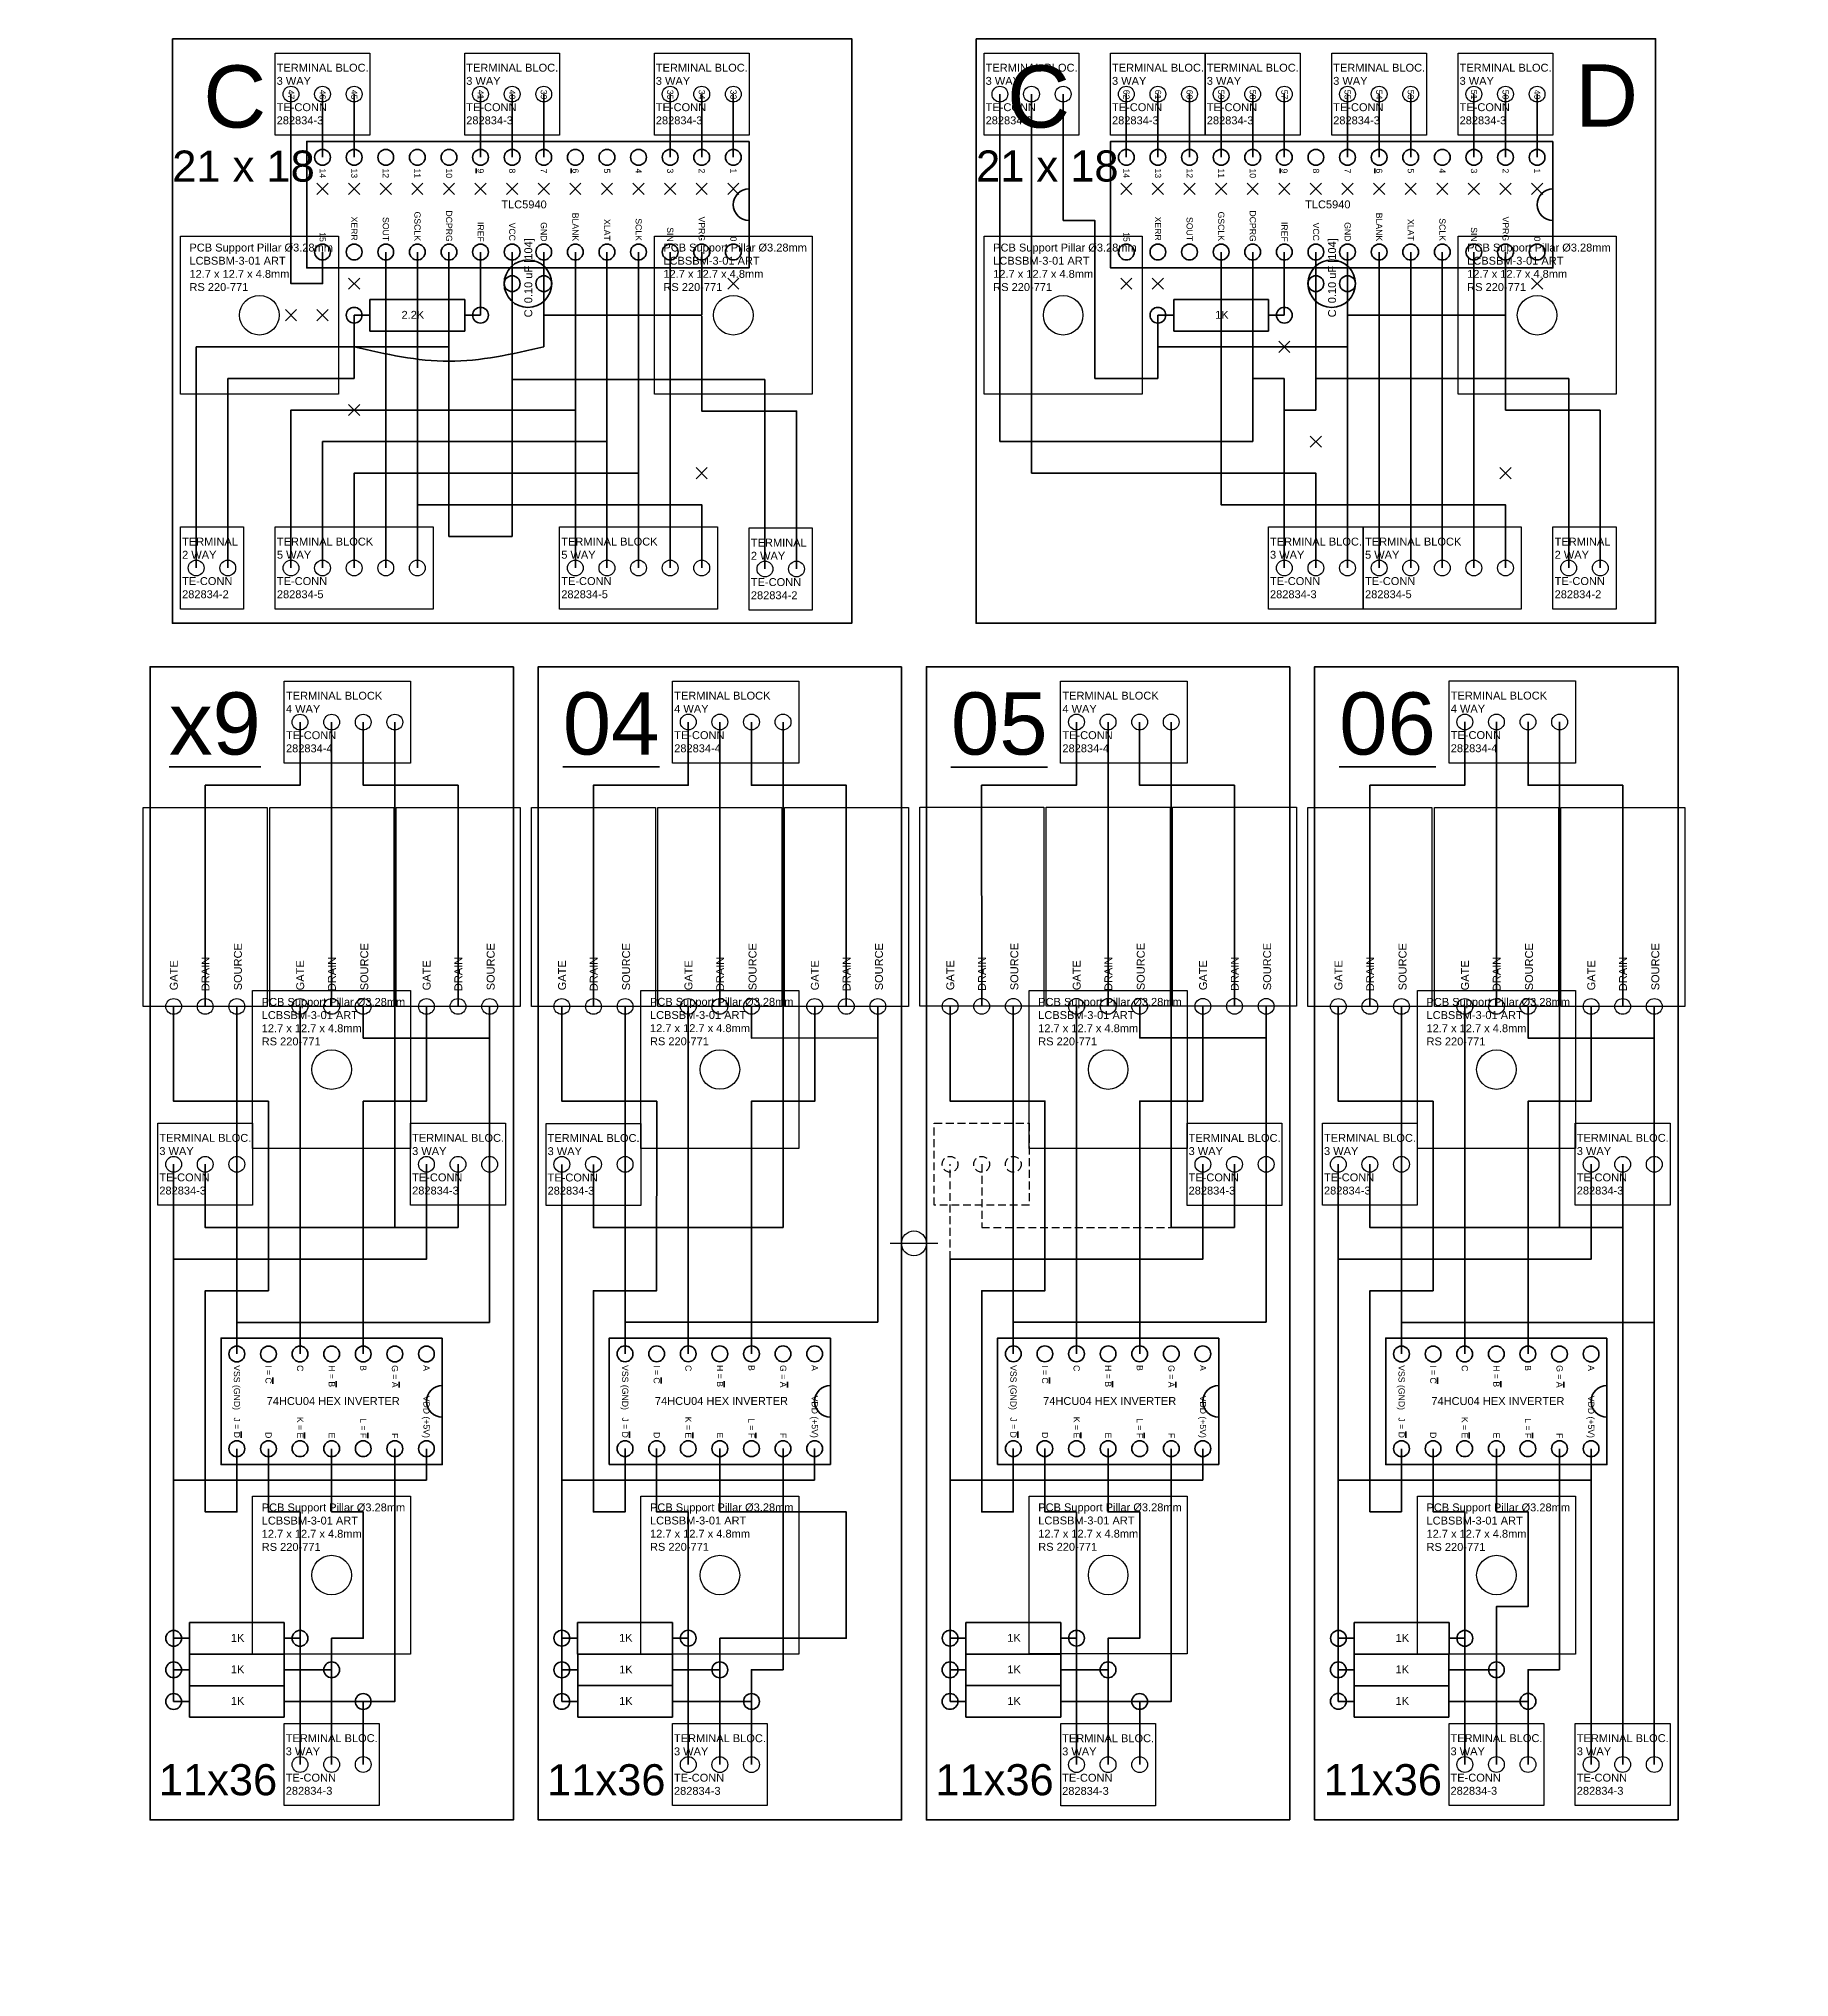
# Model space of a CAD drawing. Header units: millimetres. Extents: x 3648 to 4640, y -1371 to 0.
# Drawn here: x 3944.6 to 4085.3, y -1249.6 to -1093.8 of the extents above; entities that cross this region are included whole.
import ezdxf

# ---------------------------------------------------------------- set-up
doc = ezdxf.new("R2010")
doc.units = ezdxf.units.MM
doc.header["$LTSCALE"] = 10
doc.header["$MEASUREMENT"] = 0
doc.linetypes.add('HIDDEN', pattern=[0.375, 0.25, -0.125])
doc.layers.get('0').update_dxf_attribs({"color": 8})
for name, color, linetype, lineweight in [('+12V', 11, 'Continuous', 35), ('+5V', 1, 'Continuous', 35), ('Colour1', 94, 'Continuous', 35), ('Colour2', 30, 'Continuous', 35), ('Colour3', 220, 'Continuous', 35), ('Colour4', 200, 'Continuous', 35), ('Colour5', 180, 'Continuous', 35), ('Colour6', 80, 'Continuous', 35), ('Colour7', 150, 'Continuous', 35), ('Component Detail', 143, 'Continuous', 40), ('GND +0V', 7, 'Continuous', 35), ('VERO CUT', 252, 'Continuous', 35)]:
    doc.layers.add(name, color=color, linetype=linetype, lineweight=lineweight)
doc.layers.add('Colour8', color=7, linetype='Continuous', lineweight=35, true_color=0x7b4028)
doc.layers.add('Component', color=210, linetype='Continuous')
doc.layers.add('Construction', color=252, linetype='Continuous')
doc.layers.add('Component Centre', color=7, linetype='Continuous', true_color=0x7db0bf)
doc.layers.add('Viewport', color=5, linetype='Continuous', plot=False)
doc.styles.get("Standard").update_dxf_attribs({"font": 'arial.ttf'})
picture_1 = doc.add_image_def('image3.jpg', size_in_pixel=(288, 187))
picture_2 = doc.add_image_def('image4.jpg', size_in_pixel=(216, 187))
picture_3 = doc.add_image_def('image2.jpg', size_in_pixel=(454, 283))
picture_4 = doc.add_image_def('image7.jpg', size_in_pixel=(144, 187))
picture_5 = doc.add_image_def('image8.jpg', size_in_pixel=(360, 187))

msp = doc.modelspace()

# ---------------------------------------------------------------- texts
at = {"color": 4, "char_height": 0.5, "width": 7.3862, "attachment_point": 1, "rotation": 270}
for s, insert in [('47', (3965.16, -1097.87)), ('46', (3967.7, -1097.87)), ('45', (3970.24, -1097.87)), ('41', (3980.4, -1097.87)), ('40', (3982.94, -1097.87)), ('39', (3985.48, -1097.87)), ('35', (3995.64, -1097.87)), ('34', (3998.18, -1097.87)), ('33', (4000.72, -1097.87)), ('62', (4032.31, -1097.87)), ('61', (4034.85, -1097.87)), ('60', (4037.39, -1097.87)), ('59', (4039.93, -1097.87)), ('58', (4042.47, -1097.87)), ('57', (4045.01, -1097.87)), ('55', (4050.09, -1097.87)), ('54', (4052.63, -1097.87)), ('53', (4055.17, -1097.87)), ('51', (4060.25, -1097.87)), ('50', (4062.79, -1097.87)), ('49', (4065.33, -1097.87))]:
    msp.add_mtext(s, dxfattribs=dict(at, insert=insert))
at = {"layer": 'VERO CUT', "attachment_point": 1}
for s, insert, char_height in [('C', (3957.86, -1095.91), 5), ('C', (4022.47, -1095.91), 5), ('21 x 18', (4019.97, -1102.75), 2.5)]:
    msp.add_mtext_dynamic_manual_height_columns(s, width=34.2989, gutter_width=1, heights=[0], dxfattribs=dict(at, insert=insert, char_height=char_height))
at = {"layer": 'VERO CUT', "color": 30, "insert": (4068.14, -1095.83), "char_height": 5, "attachment_point": 1}
msp.add_mtext_dynamic_manual_height_columns('D', width=34.2989, gutter_width=1, heights=[0], dxfattribs=at)
at = {"layer": 'VERO CUT', "color": 0, "insert": (3955.1, -1146.32), "char_height": 5, "attachment_point": 1}
msp.add_mtext_dynamic_manual_height_columns('{\\Lx9}', width=34.2989, gutter_width=1, heights=[0], dxfattribs=at)

# ---------------------------------------------------------------- blocks, each defined once
blk = doc.blocks.new('Terminal Block 4 new -WAY TE CONNECTIVITY')
at = {"color": 1}
for centre in [(0, 0), (2.54, 0), (5.08, 0), (7.62, 0)]:
    blk.add_circle(centre, 0.635, dxfattribs=at)
at = {"layer": 'Component', "insert": (-1.13, 2.44), "char_height": 0.635, "width": 9.8978, "attachment_point": 1}
blk.add_mtext('TERMINAL BLOCK\\P4 WAY\\P\\PTE-CONN\\P282834-4', dxfattribs=at)
at = {"layer": 'Component'}
image = blk.add_image(picture_1, insert=(-1.27, -3.3), size_in_units=(10.16, 6.6), dxfattribs=at)
image.dxf.flags = 7
blk = doc.blocks.new('Terminal Block 3 flip -WAY TE CONNECTIVITY')
at = {"color": 1}
for centre in [(-2.54, 0), (0, 0), (2.54, 0)]:
    blk.add_circle(centre, 0.635, dxfattribs=at)
at = {"layer": 'Component', "insert": (-3.69, 2.44), "char_height": 0.635, "width": 8.3344, "attachment_point": 1}
blk.add_mtext('TERMINAL BLOC.\\P3 WAY\\P\\PTE-CONN\\P282834-3', dxfattribs=at)
at = {"layer": 'Component'}
image = blk.add_image(picture_2, insert=(3.81, 3.3), size_in_units=(7.62, 6.6), rotation=180, dxfattribs=at)
image.dxf.flags = 7
blk = doc.blocks.new('PCB support Pillar')
at = {"layer": 'Component'}
blk.add_lwpolyline([(0, 0), (12.7, 0), (12.7, -12.7), (0, -12.7)], close=True, dxfattribs=at)
blk.add_circle((6.35, -6.35), 1.59, dxfattribs=at)
at = {"layer": 'Component', "insert": (0.73, -0.59), "char_height": 0.635, "width": 17.0886, "attachment_point": 1}
blk.add_mtext('PCB Support Pillar %%C3.28mm\\PLCBSBM-3-01 ART\\P12.7 x 12.7 x 4.8mm\\PRS 220-771', dxfattribs=at)
blk = doc.blocks.new('Resistor 1K')
at = {"layer": 'Component Detail', "color": 4}
for points in [[(0, 0), (1.27, 0)], [(1.27, -1.27), (1.27, 1.27)], [(8.89, 1.27), (1.27, 1.27)], [(8.89, -1.27), (8.89, 1.27)], [(10.16, 0), (8.89, 0)], [(8.89, -1.27), (1.27, -1.27)]]:
    blk.add_lwpolyline(points, dxfattribs=at)
at = {"layer": 'Component Detail', "color": 1}
for centre in [(0, 0), (10.16, 0)]:
    blk.add_circle(centre, 0.635, dxfattribs=at)
at = {"color": 4, "insert": (5.56, -0.35), "char_height": 0.635, "width": 3.0365, "attachment_point": 1, "rotation": 180}
blk.add_mtext('1K', dxfattribs=at)
blk = doc.blocks.new('74HCU04')
at = {"layer": 'Component Detail', "color": 4}
blk.add_lwpolyline([(-1.27, 1.27), (8.89, 1.27), (8.89, -16.51), (-1.27, -16.51)], close=True, dxfattribs=at)
at = {"layer": 'Component Detail', "color": 1}
for centre in [(0, 0), (7.62, 0), (0, -2.54), (7.62, -2.54), (0, -5.08), (7.62, -5.08), (0, -7.62), (7.62, -7.62), (0, -10.16), (7.62, -10.16), (0, -12.7), (7.62, -12.7), (0, -15.24), (7.62, -15.24)]:
    blk.add_circle(centre, 0.635, dxfattribs=at)
at = {"layer": 'Component Detail', "color": 4}
blk.add_arc((3.81, 1.27), 1.27, 180, 0, dxfattribs=at)
at = {"color": 4, "char_height": 0.5, "attachment_point": 1}
for s, insert, width in [('A', (0.9, 0.26), 7.3862), ('\\pi4.04813;VDD (+5V)', (-0.69, 0.26), 7.4161), ('G = {\\OA}', (0.9, -2.28), 7.3862), ('\\pi7.0489;F', (-0.69, -2.28), 7.3862), ('B', (0.9, -4.82), 7.3862), ('\\pi5.85824;L = {\\OF}', (-0.69, -4.82), 7.3862), ('H = {\\OB}', (0.9, -7.36), 7.3862), ('\\pi7.01308;E', (-0.69, -7.36), 7.3862), ('C', (0.9, -9.9), 7.3862), ('\\pi5.74705;K = {\\OE}', (-0.69, -9.9), 7.3862), ('I = {\\OC}', (0.9, -12.44), 7.3862), ('\\pi6.97284;D', (-0.69, -12.44), 7.3862), ('VSS (GND)', (0.9, -14.98), 7.3862), ('\\pi5.79242;J = {\\OD}', (-0.69, -14.98), 7.3862)]:
    blk.add_mtext(s, dxfattribs=dict(at, insert=insert, width=width))
at = {"color": 4, "insert": (3.47, -12.84), "char_height": 0.635, "width": 14.2666, "attachment_point": 1, "rotation": 90}
blk.add_mtext('74HCU04 HEX INVERTER', dxfattribs=at)
blk = doc.blocks.new('P55NF')
at = {"color": 1}
for centre in [(0, 2.54), (0, 0), (0, -2.54)]:
    blk.add_circle(centre, 0.635, dxfattribs=at)
at = {"color": 4, "char_height": 0.635, "width": 7.3862, "attachment_point": 9}
for s, insert in [('GATE', (3.71, 2.2)), ('DRAIN', (3.99, -0.34)), ('SOURCE', (5.09, -2.95))]:
    blk.add_mtext(s, dxfattribs=dict(at, insert=insert))
at = {"layer": 'Component'}
image = blk.add_image(picture_3, insert=(0, -4.99), size_in_units=(16, 9.97), rotation=0, dxfattribs=at)
image.dxf.flags = 7
blk = doc.blocks.new('LED Driver Board')
at = {"layer": '+12V'}
for points in [[(-47.62, 10.16), (-47.62, 5.08), (-88.26, 5.08)], [(-52.71, 10.16), (-47.62, 10.16)], [(-52.71, -10.16), (-47.62, -10.16), (-47.62, 5.08)]]:
    blk.add_lwpolyline(points, dxfattribs=at)
at = {"layer": '+5V'}
for points in [[(-45.08, -12.7), (-45.08, 7.62), (-52.71, 7.62)], [(-27.3, 7.62), (-29.84, 7.62)], [(-27.3, 7.62), (-27.3, -12.7)], [(-9.52, -12.7), (-52.71, -12.7)]]:
    blk.add_lwpolyline(points, dxfattribs=at)
at = {"layer": 'Colour5'}
for points in [[(-65.4, -10.16), (-83.18, -10.16), (-83.18, -2.54), (-88.26, -2.54)], [(-4.45, -2.54), (-24.76, -2.54), (-24.76, -5.08), (-29.84, -5.08)], [(-29.84, -7.62), (-24.76, -7.62), (-24.76, -10.16), (-42.54, -10.16), (-42.54, -5.08), (-57.78, -5.08), (-57.78, -12.7), (-65.4, -12.7)]]:
    blk.add_lwpolyline(points, dxfattribs=at)
at = {"layer": 'Colour6'}
for points in [[(-4.45, 0), (-14.6, 0), (-14.6, 2.54), (-24.76, 2.54), (-24.76, 0), (-29.84, 0)], [(-65.4, 0), (-88.26, 0)], [(-37.46, -2.54), (-65.4, -2.54)]]:
    blk.add_lwpolyline(points, dxfattribs=at)
at = {"layer": 'Colour8'}
for points in [[(-88.26, 2.54), (-83.18, 2.54), (-83.18, 10.16), (-65.4, 10.16)], [(-37.46, 2.54), (-57.78, 2.54), (-57.78, 7.62), (-65.4, 7.62)], [(-4.45, 2.54), (-9.52, 2.54), (-9.52, 5.08), (-29.84, 5.08)]]:
    blk.add_lwpolyline(points, dxfattribs=at)
at = {"layer": 'Component Detail', "color": 4}
for points in [[(-9.52, 2.54), (-9.52, -3.81)], [(-12.07, 0), (-12.07, -3.81)], [(-13.33, -3.81), (-10.79, -3.81)], [(-13.33, -11.43), (-13.33, -3.81)], [(-10.79, -11.43), (-10.79, -3.81)], [(-10.79, -3.81), (-8.25, -3.81)], [(-10.79, -11.43), (-10.79, -3.81)], [(-8.25, -11.43), (-8.25, -3.81)], [(-13.33, -11.43), (-10.79, -11.43)], [(-12.07, -12.7), (-12.07, -11.43)], [(-10.79, -11.43), (-8.25, -11.43)], [(-9.52, -12.7), (-9.52, -11.43)]]:
    blk.add_lwpolyline(points, dxfattribs=at)
at = {"layer": 'Component Detail', "color": 1}
for centre in [(-9.52, 2.54), (-12.07, 0), (-12.07, -12.7), (-9.52, -12.7)]:
    blk.add_circle(centre, 0.635, dxfattribs=at)
at = {"layer": 'GND +0V'}
for points in [[(-40, 12.7), (-65.4, 12.7)], [(-40, 12.7), (-40, -7.62), (-65.4, -7.62)], [(-65.4, 2.54), (-62.86, 2.54), (-62.86, 12.7)], [(-40, -7.62), (-37.46, -7.62)]]:
    blk.add_lwpolyline(points, dxfattribs=at)
at = {"layer": 'VERO CUT', "color": 7}
blk.add_lwpolyline([(-92.71, 14.61), (-92.71, -14.6), (0, -14.6), (0, 14.61), (-92.71, 14.61)], close=True, dxfattribs=at)
at = {"layer": 'Colour2', "rotation": 270}
blk.add_blockref('Resistor 1K', (-14.6, -2.54), dxfattribs=at)
at = {"layer": 'Colour6'}
blk.add_blockref('74HCU04', (-37.46, 7.62), dxfattribs=at)
at = {"layer": 'Component'}
for name, p, rotation in [('P55NF', (-65.4, 10.16), 180), ('Terminal Block 3 flip -WAY TE CONNECTIVITY', (-52.71, 10.16), 90), ('Terminal Block 4 new -WAY TE CONNECTIVITY', (-88.26, -2.54), 90), ('P55NF', (-65.4, 0), 180), ('Terminal Block 3 flip -WAY TE CONNECTIVITY', (-4.45, 0), 90), ('P55NF', (-65.4, -10.16), 180), ('Terminal Block 3 flip -WAY TE CONNECTIVITY', (-52.71, -10.16), 90)]:
    blk.add_blockref(name, p, dxfattribs=dict(at, rotation=rotation))
at = {"layer": 'VERO CUT', "rotation": 90}
for p in [(-66.67, -6.35), (-26.03, -6.35)]:
    blk.add_blockref('PCB support Pillar', p, dxfattribs=at)
at = {"color": 4, "char_height": 0.635, "width": 3.0365, "attachment_point": 1, "rotation": 90}
for insert in [(-12.42, -8.1), (-9.88, -8.1)]:
    blk.add_mtext('1K', dxfattribs=dict(at, insert=insert))
at = {"layer": 'VERO CUT', "insert": (-4.48, -13.89), "char_height": 2.5, "attachment_point": 1, "rotation": 90}
blk.add_mtext_dynamic_manual_height_columns('11x36', width=34.2989, gutter_width=1, heights=[0], dxfattribs=at)
blk = doc.blocks.new('LED 06')
at = {"layer": '+12V'}
for points in [[(-24.76, 40), (-24.76, 88.26)], [(-24.76, 45.09), (-19.68, 45.09), (-19.68, 4.44)], [(-4.44, 40), (-4.44, 45.09), (-19.68, 45.09)]]:
    blk.add_lwpolyline(points, dxfattribs=at)
at = {"layer": '+5V'}
for points in [[(-22.22, 88.26), (-22.22, 62.87)], [(-1.9, 83.18), (-1.9, 40)], [(-22.22, 65.4), (-1.9, 65.4)], [(-1.9, 47.63), (-22.22, 47.63), (-22.22, 40)]]:
    blk.add_lwpolyline(points, dxfattribs=at)
at = {"layer": 'Colour5'}
for points in [[(-12.07, 88.26), (-12.07, 67.94), (-9.52, 67.94), (-9.52, 62.87)], [(-6.98, 62.87), (-6.98, 67.94), (-4.44, 67.94), (-4.44, 50.17), (-9.52, 50.17), (-9.52, 34.93), (-1.9, 34.93), (-1.9, 27.31)], [(-4.44, 27.31), (-4.44, 9.53), (-12.07, 9.53), (-12.07, 4.44)]]:
    blk.add_lwpolyline(points, dxfattribs=at)
at = {"layer": 'Colour6'}
for points in [[(-14.61, 88.26), (-14.61, 75.56), (-17.15, 75.56), (-17.15, 67.94), (-14.61, 67.94), (-14.61, 62.87)], [(-12.07, 55.25), (-12.07, 27.31)], [(-14.61, 27.31), (-14.61, 4.44)]]:
    blk.add_lwpolyline(points, dxfattribs=at)
at = {"layer": 'Colour8'}
for points in [[(-17.15, 88.26), (-17.15, 80.64), (-19.68, 80.64), (-19.68, 62.87)], [(-17.15, 55.25), (-17.15, 34.93), (-22.22, 34.93), (-22.22, 27.31)], [(-17.15, 4.44), (-17.15, 9.53), (-24.76, 9.53), (-24.76, 27.31)]]:
    blk.add_lwpolyline(points, dxfattribs=at)
at = {"layer": 'Component Detail', "color": 4}
for points in [[(-10.79, 81.92), (-10.79, 84.46)], [(-3.18, 84.46), (-10.79, 84.46)], [(-3.18, 81.92), (-3.18, 84.46)], [(-17.15, 83.18), (-10.79, 83.18)], [(-1.9, 83.18), (-3.18, 83.18)], [(-10.79, 79.38), (-10.79, 81.92)], [(-3.18, 81.92), (-10.79, 81.92)], [(-3.18, 81.92), (-10.79, 81.92)], [(-3.18, 79.38), (-3.18, 81.92)], [(-14.61, 80.64), (-10.79, 80.64)], [(-1.9, 80.64), (-3.18, 80.64)], [(-3.18, 79.38), (-10.79, 79.38)]]:
    blk.add_lwpolyline(points, dxfattribs=at)
at = {"layer": 'Component Detail', "color": 1}
for centre in [(-17.15, 83.18), (-1.9, 83.18), (-14.61, 80.64), (-1.9, 80.64)]:
    blk.add_circle(centre, 0.635, dxfattribs=at)
at = {"layer": 'GND +0V'}
for points in [[(-27.3, 88.26), (-27.3, 27.31)], [(-6.98, 52.71), (-6.98, 55.25)], [(-27.3, 52.71), (-6.98, 52.71), (-6.98, 27.31)], [(-17.15, 27.31), (-17.15, 29.85), (-27.3, 29.85)]]:
    blk.add_lwpolyline(points, dxfattribs=at)
at = {"layer": 'VERO CUT', "color": 30}
blk.add_lwpolyline([(-29.21, 0), (0, 0), (0, 92.71), (-29.21, 92.71), (-29.21, 0)], close=True, dxfattribs=at)
at = {"layer": 'Colour2'}
blk.add_blockref('Resistor 1K', (-12.07, 78.11), dxfattribs=at)
at = {"layer": 'Colour6', "rotation": 90}
blk.add_blockref('74HCU04', (-22.22, 55.25), dxfattribs=at)
at = {"layer": 'Component'}
for name, p, rotation in [('Terminal Block 3 flip -WAY TE CONNECTIVITY', (-24.76, 88.26), 180), ('Terminal Block 3 flip -WAY TE CONNECTIVITY', (-14.61, 88.26), 180), ('Terminal Block 3 flip -WAY TE CONNECTIVITY', (-24.76, 40), 180), ('Terminal Block 3 flip -WAY TE CONNECTIVITY', (-4.44, 40), 180), ('P55NF', (-24.76, 27.31), 270), ('P55NF', (-14.61, 27.31), 270), ('P55NF', (-4.44, 27.31), 270), ('Terminal Block 4 new -WAY TE CONNECTIVITY', (-12.07, 4.44), 180)]:
    blk.add_blockref(name, p, dxfattribs=dict(at, rotation=rotation))
at = {"layer": 'VERO CUT', "rotation": 180}
for p in [(-8.26, 66.68), (-8.26, 26.04)]:
    blk.add_blockref('PCB support Pillar', p, dxfattribs=at)
at = {"color": 4, "char_height": 0.635, "width": 3.0365, "attachment_point": 1, "rotation": 180}
for insert in [(-6.5, 82.83), (-6.5, 80.29)]:
    blk.add_mtext('1K', dxfattribs=dict(at, insert=insert))
at = {"layer": 'VERO CUT', "insert": (-0.72, 88.23), "char_height": 2.5, "attachment_point": 1, "rotation": 180}
blk.add_mtext_dynamic_manual_height_columns('11x36', width=34.2989, gutter_width=1, heights=[0], dxfattribs=at)
at = {"layer": 'VERO CUT', "color": 30, "insert": (-1.97, 2.06), "char_height": 5, "attachment_point": 1, "rotation": 180}
blk.add_mtext_dynamic_manual_height_columns('{\\L06}', width=34.2989, gutter_width=1, heights=[0], dxfattribs=at)
blk = doc.blocks.new('LED 05')
at = {"layer": '+12V'}
for points in [[(-43.99, 26.66), (-39.59, 29.2), (-19.27, -5.99)], [(-41.45, 22.26), (-43.99, 26.66)]]:
    blk.add_lwpolyline(points, dxfattribs=at)
at = {"layer": '+5V'}
for points in [[(-43.24, 71.09), (-25.46, 40.29)], [(-51.95, 45.53), (-34.35, 55.69)], [(-51.95, 45.53), (-50.68, 43.33)], [(-25.46, 40.29), (-43.06, 30.13), (-39.25, 23.53)]]:
    blk.add_lwpolyline(points, dxfattribs=at)
at = {"layer": 'Colour5'}
for points in [[(-54.58, 70.41), (-44.42, 52.81), (-42.22, 54.08), (-39.68, 49.68)], [(-37.48, 50.95), (-40.02, 55.35), (-37.82, 56.62), (-28.93, 41.22), (-33.33, 38.68), (-25.71, 25.48), (-19.11, 29.29), (-15.3, 22.69)], [(-17.5, 21.42), (-8.61, 6.03), (-15.21, 2.22), (-12.67, -2.18)]]:
    blk.add_lwpolyline(points, dxfattribs=at)
at = {"layer": 'Colour6'}
for points in [[(-56.78, 69.14), (-51.7, 60.34), (-53.9, 59.07), (-48.82, 50.27), (-46.62, 51.54), (-44.08, 47.14)], [(-38.07, 41.81), (-24.1, 17.61)], [(-26.3, 16.34), (-14.87, -3.45)]]:
    blk.add_lwpolyline(points, dxfattribs=at)
at = {"layer": 'Colour8'}
for points in [[(-58.98, 67.87), (-56.44, 63.47), (-58.64, 62.2), (-48.48, 44.6)], [(-42.47, 39.27), (-32.31, 21.67), (-36.71, 19.13), (-32.9, 12.53)], [(-17.07, -4.72), (-19.61, -0.32), (-26.21, -4.13), (-35.1, 11.26)]]:
    blk.add_lwpolyline(points, dxfattribs=at)
at = {"layer": 'Component Detail', "color": 4}
for points in [[(-44.98, 71.55), (-51.58, 67.74)], [(-43.71, 69.35), (-44.98, 71.55)], [(-43.24, 71.09), (-44.34, 70.45)], [(-43.71, 69.35), (-50.31, 65.54)], [(-43.71, 69.35), (-50.31, 65.54)], [(-42.44, 67.15), (-43.71, 69.35)], [(-41.97, 68.89), (-43.07, 68.25)], [(-50.31, 65.54), (-51.58, 67.74)], [(-42.44, 67.15), (-49.04, 63.34)], [(-56.44, 63.47), (-50.94, 66.64)], [(-49.04, 63.34), (-50.31, 65.54)], [(-52.97, 62.54), (-49.67, 64.44)]]:
    blk.add_lwpolyline(points, dxfattribs=at)
at = {"layer": 'Component Detail', "color": 1}
for centre in [(-43.24, 71.09), (-41.97, 68.89), (-56.44, 63.47), (-52.97, 62.54)]:
    blk.add_circle(centre, 0.635, dxfattribs=at)
at = {"layer": 'Construction', "linetype": 'HIDDEN', "ltscale": 0.25}
for p, q in [((-28.8, 33.37), (-22.2, 37.18)), ((-22.2, 37.18), (-18.9, 31.47)), ((-25.5, 27.66), (-28.8, 33.37)), ((-18.9, 31.47), (-25.5, 27.66))]:
    blk.add_line(p, q, dxfattribs=at)
for points in [[(-25.46, 40.29), (-21.65, 33.69)], [(-23.85, 32.42), (-26.39, 36.82), (-39.59, 29.2)]]:
    blk.add_lwpolyline(points, dxfattribs=at)
for centre in [(-21.65, 33.69), (-23.85, 32.42), (-26.05, 31.15)]:
    blk.add_circle(centre, 0.635, dxfattribs=at)
at = {"layer": 'GND +0V'}
for points in [[(-32.4, 42.15), (-33.67, 44.35)], [(-50, 31.99), (-32.4, 42.15), (-19.7, 20.15)], [(-50, 31.99), (-37.3, 9.99)], [(-28.5, 15.07), (-29.77, 17.27), (-38.57, 12.19)]]:
    blk.add_lwpolyline(points, dxfattribs=at)
at = {"layer": 'VERO CUT'}
blk.add_lwpolyline([(-25.3, -14.6), (0, 0), (-46.36, 80.29), (-71.65, 65.68), (-25.3, -14.6)], close=True, dxfattribs=at)
at = {"layer": 'Colour2', "rotation": 29.99999999999998}
blk.add_blockref('Resistor 1K', (-49.5, 61.61), dxfattribs=at)
at = {"layer": 'Colour6', "rotation": 120}
blk.add_blockref('74HCU04', (-46.87, 36.73), dxfattribs=at)
at = {"layer": 'Component'}
for name, p, rotation in [('Terminal Block 3 flip -WAY TE CONNECTIVITY', (-56.78, 69.14), 209.9999999999999), ('Terminal Block 3 flip -WAY TE CONNECTIVITY', (-41.45, 22.26), 209.9999999999999), ('P55NF', (-17.5, 21.42), 299.9999999999976), ('P55NF', (-26.3, 16.34), 299.9999999999976), ('P55NF', (-35.1, 11.26), 299.9999999999976), ('Terminal Block 4 new -WAY TE CONNECTIVITY', (-12.67, -2.18), 209.9999999999999)]:
    blk.add_blockref(name, p, dxfattribs=dict(at, rotation=rotation))
at = {"layer": 'VERO CUT', "rotation": 209.9999999999999}
for p in [(-40.49, 53.61), (-20.17, 18.42)]:
    blk.add_blockref('PCB support Pillar', p, dxfattribs=at)
at = {"color": 4, "char_height": 0.635, "width": 3.0365, "attachment_point": 1, "rotation": 210}
for insert in [(-47.05, 68.48), (-45.78, 66.28)]:
    blk.add_mtext('1K', dxfattribs=dict(at, insert=insert))
at = {"layer": 'VERO CUT', "attachment_point": 1, "rotation": 210}
for s, insert, char_height in [('11x36', (-44.74, 76.05), 2.5), ('{\\L05}', (-2.74, 0.8), 5)]:
    blk.add_mtext_dynamic_manual_height_columns(s, width=34.2989, gutter_width=1, heights=[0], dxfattribs=dict(at, insert=insert, char_height=char_height))
blk = doc.blocks.new('LED Driver Board 04')
at = {"layer": '+12V'}
for points in [[(50.72, -17.55), (46.32, -15.01), (38.7, -28.21)], [(38.7, -28.21), (38.7, -28.21), (73.9, -48.53)]]:
    blk.add_lwpolyline(points, dxfattribs=at)
at = {"layer": '+5V'}
for points in [[(14.6, 6.24), (51.99, -15.35)], [(19.84, -20.25), (30, -2.65)], [(19.84, -20.25), (22.04, -21.52)]]:
    blk.add_lwpolyline(points, dxfattribs=at)
at = {"layer": 'Colour5'}
for points in [[(5.12, -0.02), (22.72, -10.18), (23.99, -7.98), (28.39, -10.52)], [(29.66, -8.32), (25.26, -5.78), (26.53, -3.58), (41.93, -12.47), (39.39, -16.87), (52.58, -24.49), (56.39, -17.89), (62.99, -21.7)], [(61.72, -23.9), (77.12, -32.79), (73.31, -39.39), (77.71, -41.93)]]:
    blk.add_lwpolyline(points, dxfattribs=at)
at = {"layer": 'Colour6'}
for points in [[(3.85, -2.22), (12.65, -7.3), (7.57, -16.1), (16.37, -21.18), (21.45, -12.38), (25.85, -14.92)], [(33.72, -16.53), (57.91, -30.5)], [(56.64, -32.7), (76.44, -44.13)]]:
    blk.add_lwpolyline(points, dxfattribs=at)
at = {"layer": 'Colour8'}
for points in [[(2.58, -4.42), (9.18, -8.23), (7.91, -10.43), (23.31, -19.32)], [(31.18, -20.93), (48.77, -31.09), (46.23, -35.49), (52.83, -39.3)], [(75.17, -46.33), (70.77, -43.79), (66.96, -50.39), (51.56, -41.5)]]:
    blk.add_lwpolyline(points, dxfattribs=at)
at = {"layer": 'Component Detail', "color": 4}
for points in [[(14.6, 6.24), (13.96, 5.14)], [(12.86, 5.77), (9.05, -0.83)], [(15.06, 4.5), (12.86, 5.77)], [(16.8, 4.97), (16.16, 3.87)], [(15.06, 4.5), (11.25, -2.1)], [(15.06, 4.5), (11.25, -2.1)], [(17.26, 3.23), (13.45, -3.37)], [(17.26, 3.23), (15.06, 4.5)], [(6.98, -6.96), (10.15, -1.46)], [(11.25, -2.1), (9.05, -0.83)], [(10.45, -6.03), (12.35, -2.73)], [(13.45, -3.37), (11.25, -2.1)]]:
    blk.add_lwpolyline(points, dxfattribs=at)
at = {"layer": 'Component Detail', "color": 1}
for centre in [(14.6, 6.24), (16.8, 4.97), (10.45, -6.03), (6.98, -6.96)]:
    blk.add_circle(centre, 0.635, dxfattribs=at)
at = {"layer": 'GND +0V'}
for points in [[(38.46, -13.4), (36.26, -12.13)], [(28.3, -31), (38.46, -13.4), (60.45, -26.1)], [(28.3, -31), (50.29, -43.7)], [(55.37, -34.9), (53.17, -33.63), (48.09, -42.43)]]:
    blk.add_lwpolyline(points, dxfattribs=at)
at = {"layer": 'VERO CUT'}
blk.add_lwpolyline([(72.99, -59), (87.59, -33.71), (7.3, 12.65), (-7.3, -12.65), (72.99, -59)], close=True, dxfattribs=at)
at = {"layer": 'Colour2', "rotation": 59.99999999999377}
blk.add_blockref('Resistor 1K', (13.92, -5.1), dxfattribs=at)
at = {"layer": 'Colour6', "rotation": 149.9999999999992}
blk.add_blockref('74HCU04', (28.64, -25.33), dxfattribs=at)
at = {"layer": 'Component'}
for name, p, rotation in [('Terminal Block 3 flip -WAY TE CONNECTIVITY', (3.85, -2.22), 239.9999999999999), ('Terminal Block 3 flip -WAY TE CONNECTIVITY', (50.72, -17.55), 239.9999999999999), ('P55NF', (61.72, -23.9), 329.9999999999993), ('P55NF', (56.64, -32.7), 329.9999999999993), ('P55NF', (51.56, -41.5), 329.9999999999993), ('Terminal Block 4 new -WAY TE CONNECTIVITY', (77.71, -41.93), 239.9999999999999)]:
    blk.add_blockref(name, p, dxfattribs=dict(at, rotation=rotation))
at = {"layer": 'VERO CUT', "rotation": 240}
for p in [(25.72, -7.52), (60.92, -27.84)]:
    blk.add_blockref('PCB support Pillar', p, dxfattribs=at)
at = {"color": 4, "char_height": 0.635, "width": 3.0365, "attachment_point": 1, "rotation": 240}
for insert in [(12.6, 2.08), (14.8, 0.81)]:
    blk.add_mtext('1K', dxfattribs=dict(at, insert=insert))
at = {"layer": 'VERO CUT', "attachment_point": 1, "rotation": 240}
for s, insert, char_height in [('11x36', (10.82, 9.79), 2.5), ('{\\L04}', (84.82, -34.39), 5)]:
    blk.add_mtext_dynamic_manual_height_columns(s, width=34.2989, gutter_width=1, heights=[0], dxfattribs=dict(at, insert=insert, char_height=char_height))
blk = doc.blocks.new('Terminal Block 2 flip -WAY TE CONNECTIVITY')
at = {"color": 1}
for centre in [(0, 0), (2.54, 0)]:
    blk.add_circle(centre, 0.635, dxfattribs=at)
at = {"layer": 'Component', "insert": (-1.13, 2.44), "char_height": 0.635, "width": 4.9953, "attachment_point": 1}
blk.add_mtext('TERMINAL\\P2 WAY\\P\\PTE-CONN\\P282834-2', dxfattribs=at)
at = {"layer": 'Component'}
image = blk.add_image(picture_4, insert=(3.81, 3.3), size_in_units=(5.08, 6.6), rotation=180, dxfattribs=at)
image.dxf.flags = 7
blk = doc.blocks.new('Terminal Block 5-new-WAY TE CONNECTIVITY')
at = {"color": 1}
for centre in [(-5.08, 0), (-2.54, 0), (0, 0), (2.54, 0), (5.08, 0)]:
    blk.add_circle(centre, 0.635, dxfattribs=at)
at = {"layer": 'Component', "insert": (-6.21, 2.44), "char_height": 0.635, "width": 9.8978, "attachment_point": 1}
blk.add_mtext('TERMINAL BLOCK\\P5 WAY\\P\\PTE-CONN\\P282834-5', dxfattribs=at)
at = {"layer": 'Component'}
image = blk.add_image(picture_5, insert=(6.35, 3.3), size_in_units=(12.7, 6.6), rotation=180, dxfattribs=at)
image.dxf.flags = 7
blk = doc.blocks.new('Terminal Block 3-WAY TE CONNECTIVITY')
at = {"color": 1}
for centre in [(-2.54, 0), (0, 0), (2.54, 0)]:
    blk.add_circle(centre, 0.635, dxfattribs=at)
at = {"layer": 'Component', "insert": (-3.69, 2.44), "char_height": 0.635, "width": 8.3344, "attachment_point": 1}
blk.add_mtext('TERMINAL BLOC.\\P3 WAY\\P\\PTE-CONN\\P282834-3', dxfattribs=at)
at = {"layer": 'Component'}
image = blk.add_image(picture_2, insert=(-3.81, -3.3), size_in_units=(7.62, 6.6), rotation=0, dxfattribs=at)
image.dxf.flags = 7
blk = doc.blocks.new('CUT')
at = {"color": 33, "lineweight": 50}
for points in [[(-0.45, -0.45), (0.45, 0.45)], [(0.45, -0.45), (-0.45, 0.45)]]:
    blk.add_lwpolyline(points, dxfattribs=at)
blk = doc.blocks.new('tlc5940')
at = {"layer": 'Component Detail', "color": 4}
blk.add_lwpolyline([(-1.27, 1.27), (8.89, 1.27), (8.89, -34.29), (-1.27, -34.29)], close=True, dxfattribs=at)
at = {"layer": 'Component Detail', "color": 1}
for centre in [(0, 0), (7.62, 0), (0, -2.54), (7.62, -2.54), (0, -5.08), (7.62, -5.08), (0, -7.62), (7.62, -7.62), (0, -10.16), (7.62, -10.16), (0, -12.7), (7.62, -12.7), (0, -15.24), (7.62, -15.24), (0, -17.78), (7.62, -17.78), (0, -20.32), (7.62, -20.32), (0, -22.86), (7.62, -22.86), (0, -25.4), (7.62, -25.4), (0, -27.94), (7.62, -27.94), (0, -30.48), (7.62, -30.48), (0, -33.02), (7.62, -33.02)]:
    blk.add_circle(centre, 0.635, dxfattribs=at)
at = {"layer": 'Component Detail', "color": 4}
blk.add_arc((3.81, 1.27), 1.27, 180, 0, dxfattribs=at)
at = {"color": 3, "rotation": 180}
for p in [(2.54, 0), (2.54, -2.54), (2.54, -5.08), (2.54, -7.62), (2.54, -10.16), (2.54, -12.7), (2.54, -15.24), (2.54, -17.78), (2.54, -20.32), (2.54, -22.86), (2.54, -25.4), (2.54, -27.94), (2.54, -30.48), (2.54, -33.02)]:
    blk.add_blockref('CUT', p, dxfattribs=at)
at = {"color": 4, "char_height": 0.5, "width": 7.3862, "attachment_point": 1}
for s, insert in [('1', (0.9, 0.26)), ('\\pi7.06015;0', (-0.69, 0.26)), ('2', (0.9, -2.28)), ('\\pi5.4534;VPRG', (-0.69, -2.28)), ('3', (0.9, -4.82)), ('\\pi6.31049;SIN', (-0.69, -4.82)), ('4', (0.9, -7.36)), ('\\pi5.59426;SCLK', (-0.69, -7.36)), ('5', (0.9, -9.9)), ('\\pi5.65633;XLAT', (-0.69, -9.9)), ('{\\L6}', (0.9, -12.44)), ('\\pi5.14815;BLANK', (-0.69, -12.44)), ('7', (0.9, -14.98)), ('\\pi5.90838;GND', (-0.69, -14.98)), ('8', (0.9, -17.52)), ('\\pi5.94214;VCC', (-0.69, -17.52)), ('{\\L9}', (0.9, -20.06)), ('\\pi5.89235;IREF', (-0.69, -20.06)), ('10', (0.9, -22.6)), ('\\pi4.96124;DCPRG', (-0.69, -22.6)), ('11', (0.9, -25.14)), ('\\pi5.05674;GSCLK', (-0.69, -25.14)), ('12', (0.9, -27.68)), ('\\pi5.49126;SOUT', (-0.69, -27.68)), ('13', (0.9, -30.22)), ('\\pi5.45749;XERR', (-0.69, -30.22)), ('14', (0.9, -32.76)), ('\\pi6.71329;15', (-0.69, -32.76))]:
    blk.add_mtext(s, dxfattribs=dict(at, insert=insert))
at = {"color": 4, "insert": (3.47, -18.65), "char_height": 0.635, "width": 14.2666, "attachment_point": 1, "rotation": 90}
blk.add_mtext('TLC5940 ', dxfattribs=at)
blk = doc.blocks.new('cap 0.10 uF [104]')
at = {"layer": 'Component Detail', "color": 4}
blk.add_circle((0, -1.27), 1.91, dxfattribs=at)
at = {"layer": 'Component Detail', "color": 1}
for centre in [(0, 0), (0, -2.54)]:
    blk.add_circle(centre, 0.635, dxfattribs=at)
at = {"color": 4, "insert": (-2.71, -0.98), "char_height": 0.635, "width": 14.2666, "attachment_point": 1}
blk.add_mtext('C  0.10 uF [104]', dxfattribs=at)
blk = doc.blocks.new('TLC Board')
at = {"layer": '+5V'}
for points in [[(15.24, 5.08), (15.24, -2.54)], [(20.32, -2.54), (20.32, 5.08)], [(-5.08, -2.54), (15.24, -2.54)], [(-5.08, -2.54), (-5.08, -20.32)], [(15.24, -2.54), (15.24, -17.78)], [(15.24, -17.78), (20.32, -17.78), (20.32, -2.54)], [(40.64, -5.16), (20.32, -5.16)], [(40.64, -20.4), (40.64, -5.16), (40.64, -5.16)]]:
    blk.add_lwpolyline(points, dxfattribs=at)
at = {"layer": 'Colour1'}
for points in [[(30.48, -20.32), (30.48, 2.54), (30.48, 5.08)], [(7.62, -20.32), (7.62, -12.7), (30.48, -12.7)]]:
    blk.add_lwpolyline(points, dxfattribs=at)
at = {"layer": 'Colour2'}
for points in [[(35.56, -20.32), (35.56, -15.24), (12.7, -15.24), (12.7, 5.08)], [(12.7, -20.32), (12.7, -12.7)]]:
    blk.add_lwpolyline(points, dxfattribs=at)
at = {"layer": 'Colour3'}
for points in [[(25.4, -20.32), (25.4, 5.08)], [(2.54, -20.32), (2.54, -7.62), (25.4, -7.62)]]:
    blk.add_lwpolyline(points, dxfattribs=at)
at = {"layer": 'Colour4'}
for points in [[(10.16, -20.32), (10.16, 5.08)], [(33.02, 5.08), (33.02, -20.32)]]:
    blk.add_lwpolyline(points, dxfattribs=at)
at = {"layer": 'Colour5'}
for points in [[(5.08, 5.08), (5.08, 2.54), (2.54, 2.54), (2.54, 17.78)], [(17.78, 12.7), (17.78, 17.78)], [(33.02, 12.7), (33.02, 17.78)], [(17.78, 0), (17.78, 5.08)]]:
    blk.add_lwpolyline(points, dxfattribs=at)
at = {"layer": 'Colour6'}
for points in [[(5.08, 12.7), (5.08, 17.78)], [(20.32, 12.7), (20.32, 17.78)], [(35.56, 12.7), (35.56, 17.78)]]:
    blk.add_lwpolyline(points, dxfattribs=at)
at = {"layer": 'Colour7'}
for points in [[(27.94, -20.32), (27.94, 5.08)], [(5.08, -20.32), (5.08, -10.16), (27.94, -10.16)]]:
    blk.add_lwpolyline(points, dxfattribs=at)
at = {"layer": 'Colour8'}
for points in [[(7.62, 12.7), (7.62, 17.78)], [(22.86, 12.7), (22.86, 17.78)], [(38.1, 12.7), (38.1, 17.78)]]:
    blk.add_lwpolyline(points, dxfattribs=at)
at = {"layer": 'Component Detail', "color": 4}
for points in [[(8.89, 1.27), (8.89, -1.27)], [(8.89, 1.27), (16.51, 1.27)], [(16.51, 1.27), (16.51, -1.27)], [(7.62, 0), (8.89, 0)], [(8.89, -1.27), (16.51, -1.27)], [(17.78, 0), (16.51, 0)]]:
    blk.add_lwpolyline(points, dxfattribs=at)
at = {"layer": 'Component Detail', "color": 1}
for centre in [(7.62, 0), (17.78, 0)]:
    blk.add_circle(centre, 0.635, dxfattribs=at)
at = {"layer": 'GND +0V'}
for points in [[(22.86, 5.08), (22.86, 0), (22.86, 0), (22.86, 0)], [(35.56, 0), (35.56, 5.08)], [(7.62, 0), (7.62, -5.08)], [(22.86, -2.54), (22.86, 0)], [(22.86, 0), (35.56, 0)], [(43.18, -20.4), (43.18, -7.7), (35.56, -7.7), (35.56, -0.08)], [(-2.54, -5.08), (-2.54, -20.32)], [(7.62, -5.08), (-2.54, -5.08)]]:
    blk.add_lwpolyline(points, dxfattribs=at)
blk.add_spline([(7.62, -2.54), (15.24, -3.7), (22.86, -2.54)], degree=3, dxfattribs=at)
at = {"layer": 'VERO CUT', "color": 7}
blk.add_lwpolyline([(-6.99, 22.23), (47.62, 22.23), (47.62, -24.76), (-6.99, -24.76)], close=True, dxfattribs=at)
at = {"layer": '+12V', "rotation": 270}
blk.add_blockref('tlc5940', (38.1, 12.7), dxfattribs=at)
at = {"color": 3, "rotation": 90}
for p in [(7.62, 2.54), (38.1, 2.54), (2.54, 0), (5.08, 0), (7.62, -7.62), (35.56, -12.7)]:
    blk.add_blockref('CUT', p, dxfattribs=at)
at = {"layer": 'Colour5', "rotation": 90}
blk.add_blockref('cap 0.10 uF [104]', (20.32, 2.54), dxfattribs=at)
at = {"layer": 'Component'}
for name, p in [('Terminal Block 2 flip -WAY TE CONNECTIVITY', (-5.08, -20.32)), ('Terminal Block 5-new-WAY TE CONNECTIVITY', (7.62, -20.32)), ('Terminal Block 5-new-WAY TE CONNECTIVITY', (30.48, -20.32)), ('Terminal Block 2 flip -WAY TE CONNECTIVITY', (40.64, -20.4))]:
    blk.add_blockref(name, p, dxfattribs=at)
at = {"layer": 'Component Centre'}
for p in [(5.08, 17.78), (20.32, 17.78), (35.56, 17.78)]:
    blk.add_blockref('Terminal Block 3-WAY TE CONNECTIVITY', p, dxfattribs=at)
at = {"layer": 'VERO CUT'}
for p in [(-6.35, 6.35), (31.75, 6.35)]:
    blk.add_blockref('PCB support Pillar', p, dxfattribs=at)
at = {"color": 4, "insert": (11.43, 0.35), "char_height": 0.635, "width": 3.0365, "attachment_point": 1}
blk.add_mtext('2.2K', dxfattribs=at)
at = {"layer": 'VERO CUT', "insert": (-7, 13.24), "char_height": 2.5, "attachment_point": 1}
blk.add_mtext_dynamic_manual_height_columns('21 x 18', width=34.2989, gutter_width=1, heights=[0], dxfattribs=at)

# ---------------------------------------------------------------- linework, layer by layer
at = {"layer": '+12V'}
for points in [[(4024.43, -1098.22), (4024.43, -1128.7)], [(4024.43, -1128.7), (4047.29, -1128.7), (4047.29, -1136.32)]]:
    msp.add_lwpolyline(points, dxfattribs=at)
at = {"layer": '+5V'}
for points in [[(4021.89, -1098.22), (4021.89, -1126.16)], [(4042.21, -1110.92), (4042.21, -1126.16)], [(4047.29, -1123.62), (4047.29, -1110.92)], [(4042.21, -1121.08), (4042.21, -1123.62)], [(4044.75, -1121.08), (4042.21, -1121.08)], [(4044.75, -1136.32), (4044.75, -1121.08)], [(4047.29, -1121.08), (4067.61, -1121.08)], [(4067.61, -1136.32), (4067.61, -1121.08), (4067.61, -1121.08)], [(4044.75, -1123.62), (4047.29, -1123.62)], [(4021.89, -1126.16), (4042.21, -1126.16)]]:
    msp.add_lwpolyline(points, dxfattribs=at)
at = {"layer": 'Colour1'}
msp.add_lwpolyline([(4057.45, -1136.32), (4057.45, -1113.46), (4057.45, -1110.92)], dxfattribs=at)
at = {"layer": 'Colour2'}
msp.add_lwpolyline([(4062.53, -1136.32), (4062.53, -1131.24), (4039.67, -1131.24), (4039.67, -1110.92)], dxfattribs=at)
at = {"layer": 'Colour3'}
msp.add_lwpolyline([(4052.37, -1136.32), (4052.37, -1110.92)], dxfattribs=at)
at = {"layer": 'Colour4'}
msp.add_lwpolyline([(4059.99, -1110.92), (4059.99, -1136.32)], dxfattribs=at)
at = {"layer": 'Colour5'}
for points in [[(4032.05, -1098.22), (4032.05, -1103.3)], [(4039.67, -1103.3), (4039.67, -1098.22)], [(4049.83, -1103.3), (4049.83, -1098.22)], [(4059.99, -1103.3), (4059.99, -1098.22)], [(4044.75, -1116), (4044.75, -1110.92)]]:
    msp.add_lwpolyline(points, dxfattribs=at)
at = {"layer": 'Colour6'}
for points in [[(4034.59, -1103.3), (4034.59, -1098.22)], [(4042.21, -1103.3), (4042.21, -1098.22)], [(4052.37, -1103.3), (4052.37, -1098.22)], [(4062.53, -1103.3), (4062.53, -1098.22)]]:
    msp.add_lwpolyline(points, dxfattribs=at)
at = {"layer": 'Colour7'}
msp.add_lwpolyline([(4054.91, -1136.32), (4054.91, -1110.92)], dxfattribs=at)
at = {"layer": 'Colour8'}
for points in [[(4037.13, -1103.3), (4037.13, -1098.22)], [(4044.75, -1103.3), (4044.75, -1098.22)], [(4054.91, -1103.3), (4054.91, -1098.22)], [(4065.07, -1103.3), (4065.07, -1098.22)]]:
    msp.add_lwpolyline(points, dxfattribs=at)
at = {"layer": 'GND +0V'}
for p, q in [((4062.53, -1123.62), (4062.53, -1110.92)), ((4070.15, -1123.62), (4062.53, -1123.62))]:
    msp.add_line(p, q, dxfattribs=at)
for points in [[(4026.97, -1108.38), (4026.97, -1098.22)], [(4026.97, -1108.38), (4029.51, -1108.38), (4029.51, -1121.08)], [(4049.83, -1110.92), (4049.83, -1116), (4049.83, -1116), (4049.83, -1116)], [(4034.59, -1116), (4034.59, -1121.08)], [(4049.83, -1136.32), (4049.83, -1116)], [(4049.83, -1116), (4062.53, -1116)], [(4049.83, -1118.54), (4034.59, -1118.54)], [(4034.59, -1121.08), (4029.51, -1121.08)], [(4070.15, -1136.32), (4070.15, -1123.62)]]:
    msp.add_lwpolyline(points, dxfattribs=at)
at = {"layer": 'VERO CUT', "color": 30}
msp.add_lwpolyline([(4019.98, -1093.77), (4074.59, -1093.77), (4074.59, -1140.76), (4019.98, -1140.76)], close=True, dxfattribs=at)
at = {"layer": 'Viewport'}
msp.add_lwpolyline([(4016.89, -1190.62), (4013.08, -1190.62)], dxfattribs=at)
msp.add_circle((4014.98, -1190.62), 1, dxfattribs=at)

# ---------------------------------------------------------------- block references
at = {"layer": '+12V', "rotation": 270}
msp.add_blockref('tlc5940', (4065.07, -1103.3), dxfattribs=at)
at = {"color": 3, "rotation": 89.99999999999999}
for p in [(4032.05, -1113.46), (4034.59, -1113.46), (4065.07, -1113.46), (4044.75, -1118.54), (4047.29, -1126.16), (4062.53, -1128.7)]:
    msp.add_blockref('CUT', p, dxfattribs=at)
at = {"layer": 'Colour2', "rotation": 180}
msp.add_blockref('Resistor 1K', (4044.75, -1116), dxfattribs=at)
at = {"layer": 'Colour5', "rotation": 89.99999999999999}
msp.add_blockref('cap 0.10 uF [104]', (4047.29, -1113.46), dxfattribs=at)
at = {"layer": 'Component'}
for name, p in [('TLC Board', (3962.36, -1116)), ('Terminal Block 3 flip -WAY TE CONNECTIVITY', (4047.29, -1136.32)), ('Terminal Block 5-new-WAY TE CONNECTIVITY', (4057.45, -1136.32)), ('Terminal Block 2 flip -WAY TE CONNECTIVITY', (4067.61, -1136.32))]:
    msp.add_blockref(name, p, dxfattribs=at)
for name, p, rotation in [('LED Driver Board 04', (3999.38, -1236.97), 120.0000000000008), ('LED 05', (4015.98, -1144.26), 150.0000000000004), ('LED Driver Board', (3968.17, -1236.97), 270), ('LED 06', (4047.19, -1144.26), 180)]:
    msp.add_blockref(name, p, dxfattribs=dict(at, rotation=rotation))
at = {"layer": 'Component Centre'}
for p in [(4024.43, -1098.22), (4034.59, -1098.22), (4042.21, -1098.22), (4052.37, -1098.22), (4062.53, -1098.22)]:
    msp.add_blockref('Terminal Block 3-WAY TE CONNECTIVITY', p, dxfattribs=at)
at = {"layer": 'VERO CUT'}
for p in [(4020.62, -1109.65), (4058.72, -1109.65)]:
    msp.add_blockref('PCB support Pillar', p, dxfattribs=at)

msp.set_redraw_order([(e.dxf.handle, doc.entitydb.next_handle()) for e in msp.query("TEXT MTEXT ATTDEF DIMENSION ARC_DIMENSION")])  # texts and dimensions are drawn at this point

doc.saveas('drawing.dxf')
